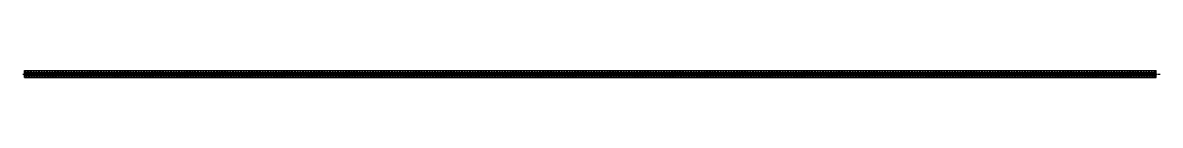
# Model space of a CAD drawing. Extents: x -1 to 4058, y -8 to 37.
# Drawn here: x 37 to 4058, y 10 to 35 of the extents above; entities that cross this region are included whole.
import ezdxf

# ---------------------------------------------------------------- set-up
doc = ezdxf.new("R2010")
doc.units = 0
doc.header["$LTSCALE"] = 0.5
doc.linetypes.add('CENTER', pattern=[50.8, 31.75, -6.35, 6.35, -6.35])
doc.linetypes.add('DASHED', pattern=[19.05, 12.7, -6.35])
for name, color, linetype in [('MSM_CENTER', 1, 'CENTER'), ('MSM_CONTINUOUS', 7, 'CONTINUOUS'), ('MSM_DASHED', 4, 'DASHED')]:
    doc.layers.add(name, color=color, linetype=linetype)

msp = doc.modelspace()

# ---------------------------------------------------------------- linework, layer by layer
at = {"layer": 'MSM_CENTER'}
msp.add_line((37, 22.7), (4058.4, 22.7), dxfattribs=at)
at = {"layer": 'MSM_CONTINUOUS'}
for p, q in [((43.5, 10), (43.5, 35.5)), ((43.5, 35.5), (4043.5, 35.5)), ((43.5, 28.5), (4043.5, 28.5)), ((43.5, 24.2), (4043.5, 24.2)), ((43.5, 21.2), (4043.5, 21.2)), ((43.5, 17), (4043.5, 17)), ((43.5, 10), (4043.5, 10)), ((4043.5, 10), (4043.5, 35.5))]:
    msp.add_line(p, q, dxfattribs=at)
at = {"layer": 'MSM_DASHED'}
for p, q in [((43.5, 35.2), (4043.5, 35.2)), ((43.5, 33.5), (4043.5, 33.5)), ((43.5, 32.6), (4043.5, 32.6)), ((43.5, 32.3), (4043.5, 32.3)), ((43.5, 29.5), (4043.5, 29.5)), ((43.5, 29.2), (4043.5, 29.2)), ((43.5, 28), (4043.5, 28)), ((43.5, 27.7), (4043.5, 27.7)), ((43.5, 26), (4043.5, 26)), ((43.5, 25.6), (4043.5, 25.6)), ((43.5, 19.9), (4043.5, 19.9)), ((43.5, 19.5), (4043.5, 19.5)), ((43.5, 17.8), (4043.5, 17.8)), ((4043.5, 13.8), (43.5, 13.8)), ((4043.5, 13), (43.5, 13)), ((43.5, 11.8), (4043.5, 11.8)), ((43.5, 11.5), (4043.5, 11.5)), ((43.5, 10.5), (4043.5, 10.5))]:
    msp.add_line(p, q, dxfattribs=at)

doc.saveas('drawing.dxf')
